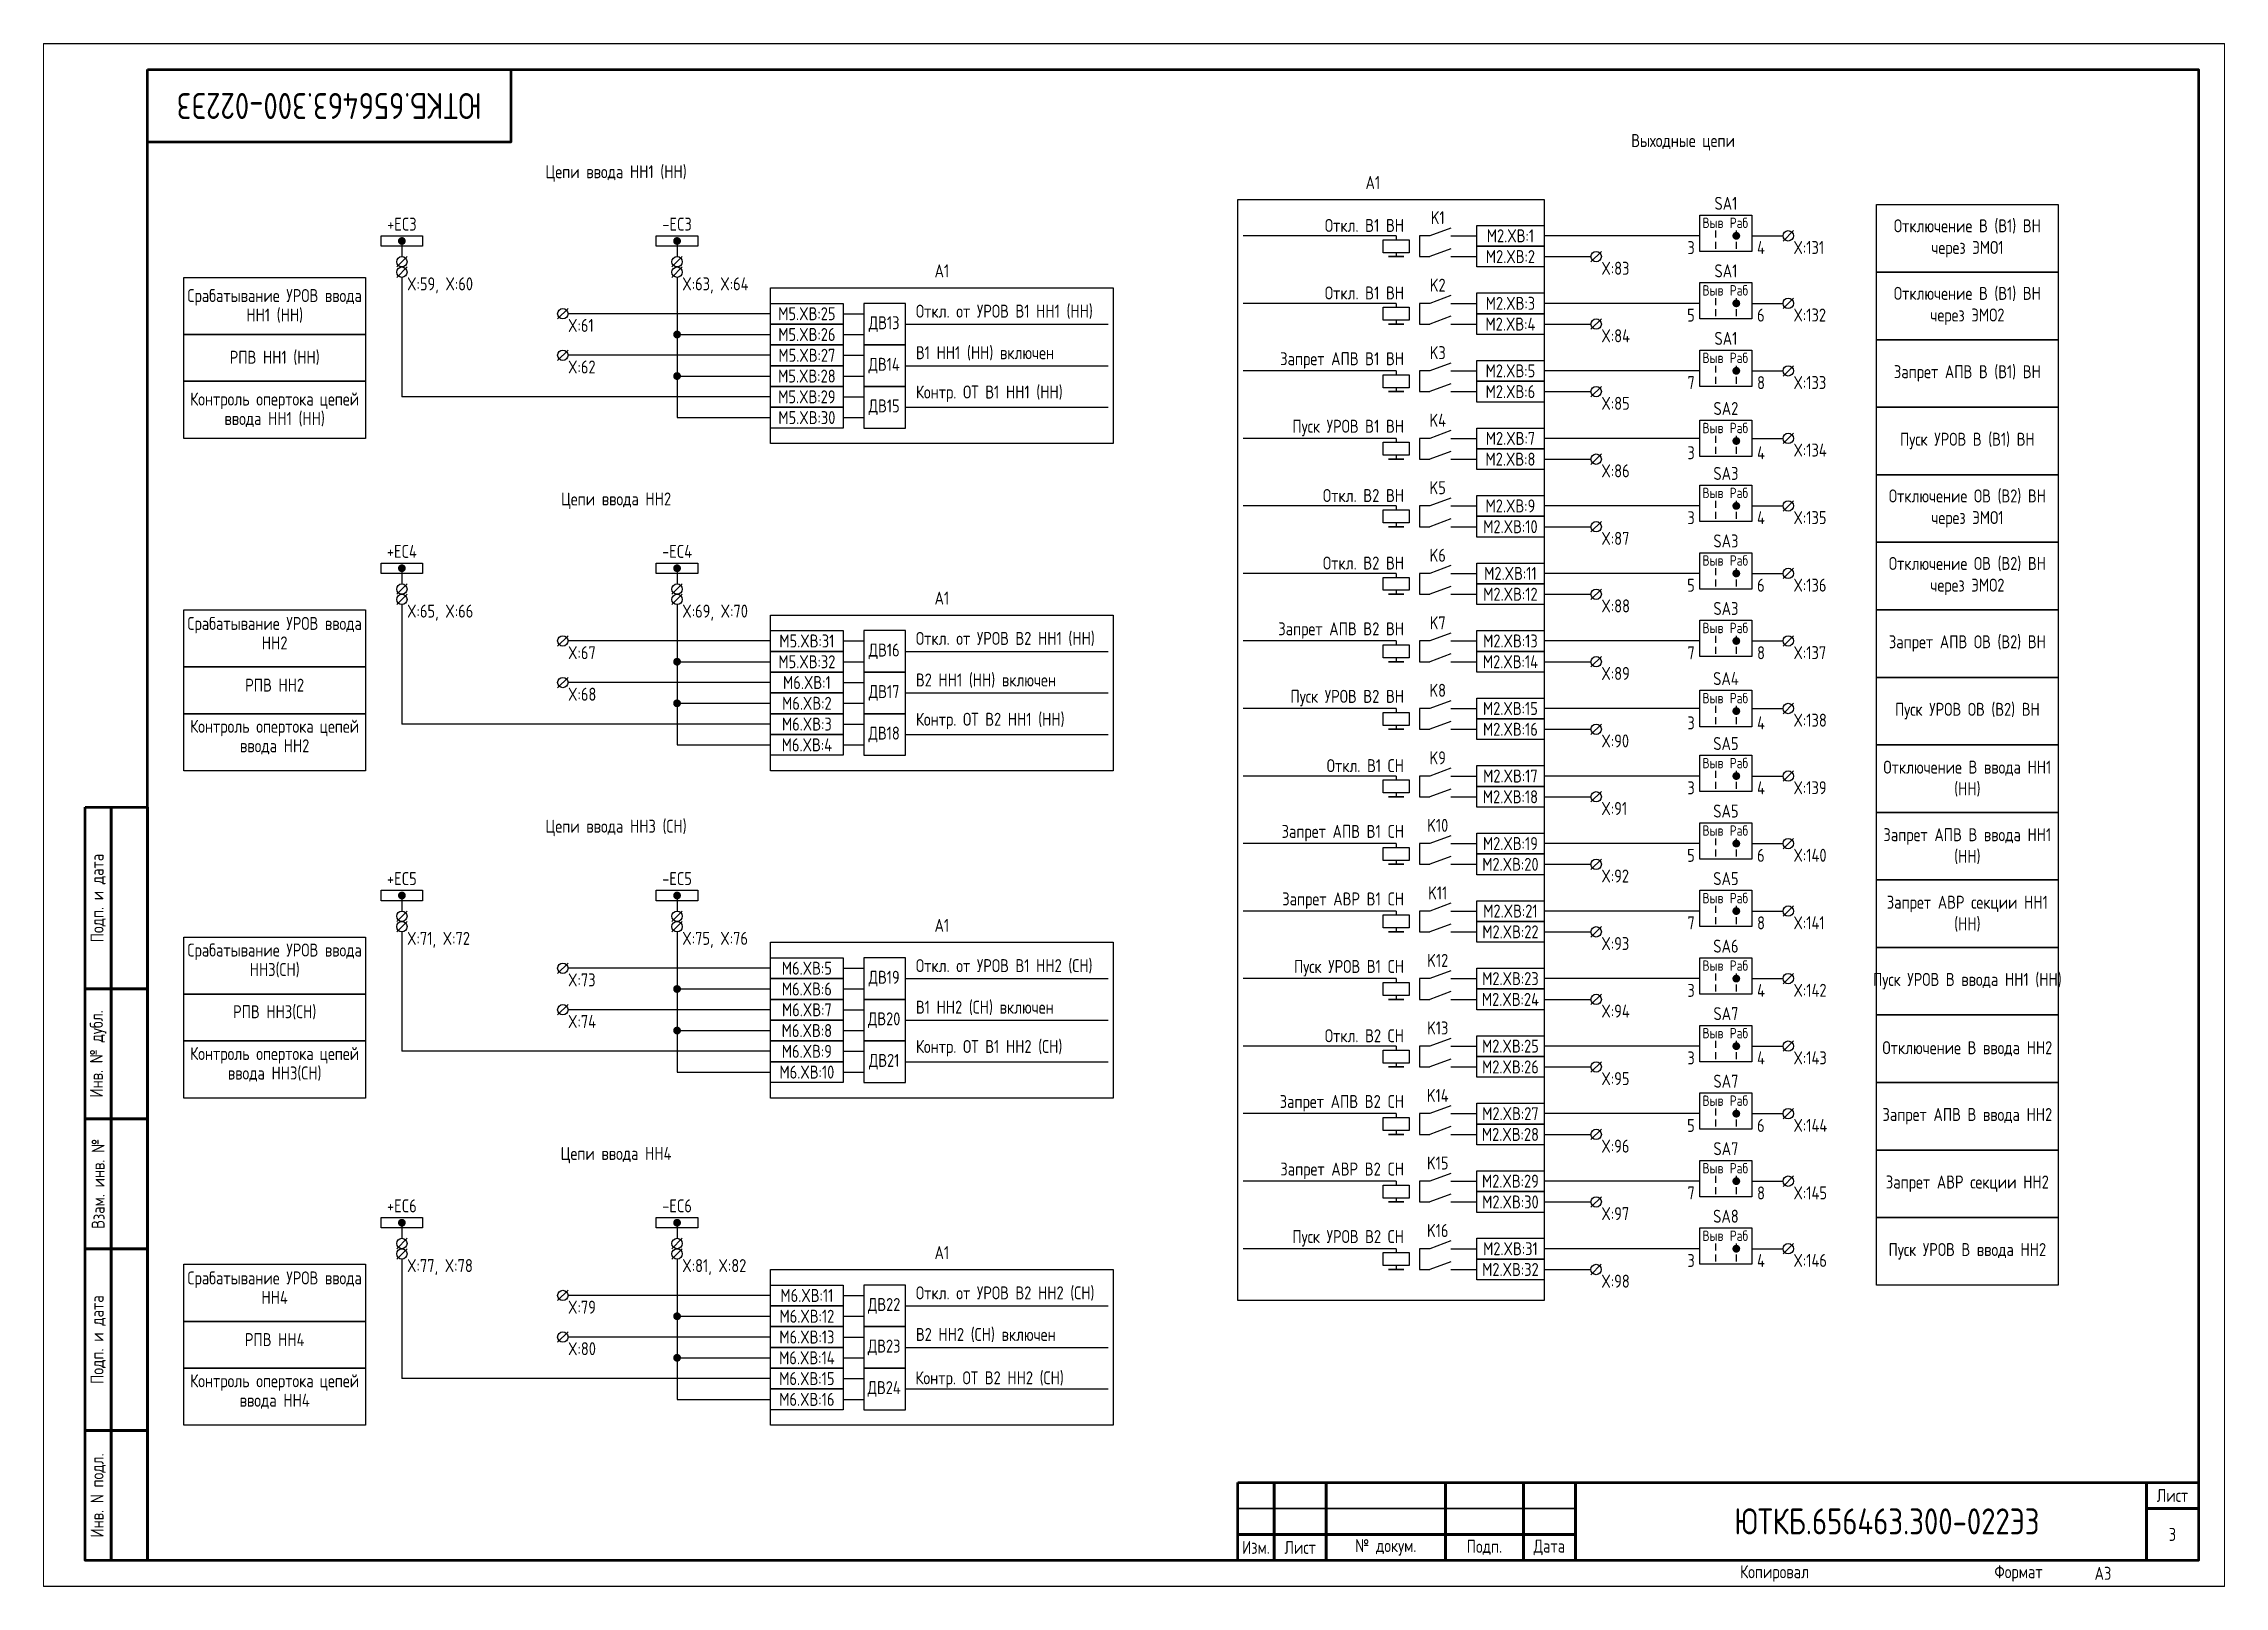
# Paper-space layout 'Лист3' of a CAD drawing. Header units: millimetres, sheet in inches. Extents: x 77.7 to 101.3, y 96.7 to 113.3.
# The model-space entities are those that its viewports show. They can reach past a viewport. Long polylines and large blocks are cut down to what shows.
import ezdxf

# ---------------------------------------------------------------- set-up
doc = ezdxf.new("R2010")
doc.units = ezdxf.units.MM
doc.styles.add('Gost_type_A', font='GOST_A.TTF')

psp = doc.layouts.new('Лист3')

msp = doc.modelspace()

# ---------------------------------------------------------------- texts
at = {"insert": (895, 285), "char_height": 5, "width": 70, "attachment_point": 5, "rotation": 180, "style": 'Gost_type_A'}
msp.add_mtext('ЮТКБ.656463.300-022Э3', dxfattribs=at)
at = {"char_height": 2.5, "line_spacing_factor": 0.9, "style": 'Gost_type_A'}
for s, insert, width, attachment_point in [('Выходные цепи', (1155.75, 278), 197.5, 5), ('Цепи ввода НН1 (НН)', (950.25, 272), 171.5, 5), ('A1', (1096, 269), 66, 8), ('X:131', (1177.01, 259), 8, 1), ('X:59, X:60', (910, 252), 16, 1), ('X:63, X:64', (963, 252), 16, 1), ('A1', (1013, 252), 66, 8), ('X:83', (1140.01, 255), 8, 1), ('Срабатывание УРОВ ввода НН1 (НН)', (884.5, 246.5), 35, 5), ('X:61', (941, 244), 8, 1), ('X:132', (1177.01, 246), 8, 1), ('X:84', (1140.01, 242), 8, 1), ('РПВ НН1 (НН)', (884.5, 236.5), 35, 5), ('X:62', (941, 236), 8, 1), ('X:133', (1177.01, 233), 8, 1), ('Контроль опертока{\\W0.9; }цепей ввода НН1 (НН)', (884.5, 226.5), 35, 5), ('X:85', (1140.01, 229), 8, 1), ('X:134', (1177.01, 220), 8, 1), ('X:86', (1140.01, 216), 8, 1), ('Цепи ввода НН2', (950.25, 209), 171.5, 5), ('X:135', (1177.01, 207), 8, 1), ('X:87', (1140.01, 203), 8, 1), ('X:136', (1177.01, 194), 8, 1), ('X:65, X:66', (910, 189), 16, 1), ('X:69, X:70', (963, 189), 16, 1), ('A1', (1013, 189), 66, 8), ('X:88', (1140.01, 190), 8, 1), ('Срабатывание УРОВ ввода НН2', (884.5, 183.5), 35, 5), ('X:67', (941, 181), 8, 1), ('X:137', (1177.01, 181), 8, 1), ('X:89', (1140.01, 177), 8, 1), ('РПВ НН2', (884.5, 173.5), 35, 5), ('X:68', (941, 173), 8, 1), ('X:138', (1177.01, 168), 8, 1), ('Контроль опертока{\\W0.9; }цепей ввода НН2', (884.5, 163.5), 35, 5), ('X:90', (1140.01, 164), 8, 1), ('X:139', (1177.01, 155), 8, 1), ('Цепи ввода НН3 (СН)', (950.25, 146), 171.5, 5), ('X:91', (1140.01, 151), 8, 1), ('X:140', (1177.01, 142), 8, 1), ('X:92', (1140.01, 138), 8, 1), ('X:71, X:72', (910, 126), 16, 1), ('X:75, X:76', (963, 126), 16, 1), ('A1', (1013, 126), 66, 8), ('X:141', (1177.01, 129), 8, 1), ('Срабатывание УРОВ ввода НН3(СН)', (884.5, 120.5), 35, 5), ('X:93', (1140.01, 125), 8, 1), ('X:73', (941, 118), 8, 1), ('X:142', (1177.01, 116), 8, 1), ('РПВ НН3(СН)', (884.5, 110.5), 35, 5), ('X:74', (941, 110), 8, 1), ('X:94', (1140.01, 112), 8, 1), ('Контроль опертока{\\W0.9; }цепей ввода НН3(СН)', (884.5, 100.5), 35, 5), ('X:143', (1177.01, 103), 8, 1), ('X:95', (1140.01, 99), 8, 1), ('X:144', (1177.01, 90), 8, 1), ('Цепи ввода НН4', (950.25, 83), 171.5, 5), ('X:96', (1140.01, 86), 8, 1), ('X:145', (1177.01, 77), 8, 1), ('X:97', (1140.01, 73), 8, 1), ('X:77, X:78', (910, 63), 16, 1), ('X:81, X:82', (963, 63), 16, 1), ('A1', (1013, 63), 66, 8), ('X:146', (1177, 64), 8, 1), ('Срабатывание УРОВ ввода НН4', (884.5, 57.5), 35, 5), ('X:98', (1140, 60), 8, 1), ('X:79', (941, 55), 8, 1), ('РПВ НН4', (884.5, 47.5), 35, 5), ('X:80', (941, 47), 8, 1), ('Контроль опертока{\\W0.9; }цепей ввода НН4', (884.5, 37.5), 35, 5)]:
    msp.add_mtext(s, dxfattribs=dict(at, insert=insert, width=width, attachment_point=attachment_point))
at = {"style": 'Gost_type_A'}
for s, insert, char_height, width, attachment_point in [('K1', (1108.5, 263.5), 2.5, 5, 5), ('SA1', (1164, 265), 2.5, 10, 8), ('+EC3', (909, 261), 2.5, 10, 8), ('-EC3', (962, 261), 2.5, 10, 8), ('Откл. B1 BH', (1102, 262), 2.5, 31.0015, 6), ('M2.XВ:1', (1122.5, 260), 2.5, 13, 5), ('Выв', (1161.5, 262.5), 2, 5, 5), ('Раб', (1166.5, 262.5), 2, 5, 5), ('Отключение В (В1) ВН\\Pчерез ЭМО1', (1210.5, 259.5), 2.5, 34.9988, 5), ('M2.XВ:2', (1122.5, 256), 2.5, 13, 5), ('3', (1158, 258.98), 2.5, 5, 3), ('4', (1170, 258.98), 2.5, 5, 1), ('SA1', (1164, 252), 2.5, 10, 8), ('Откл. B1 BH', (1102, 249), 2.5, 31.0015, 6), ('K2', (1108.5, 250.5), 2.5, 5, 5), ('M2.XВ:3', (1122.5, 247), 2.5, 13, 5), ('Выв', (1161.5, 249.5), 2, 5, 5), ('Раб', (1166.5, 249.5), 2, 5, 5), ('Отключение В (В1) ВН\\Pчерез ЭМО2', (1210.5, 246.5), 2.5, 34.9988, 5), ('M5.XВ:25', (987, 245), 2.5, 14, 5), ('ДВ13', (1001.88, 243), 2.5, 7.7588, 5), ('Откл. от УРОВ В1 НН1 (НН)', (1008, 244), 2.5, 39.3936, 7), ('M2.XВ:4', (1122.5, 243), 2.5, 13, 5), ('5', (1158, 245.98), 2.5, 5, 3), ('6', (1170, 245.98), 2.5, 5, 1), ('M5.XВ:26', (987, 241), 2.5, 14, 5), ('SA1', (1164, 239), 2.5, 10, 8), ('M5.XВ:27', (987, 237), 2.5, 14, 5), ('ДВ14', (1001.88, 235), 2.5, 7.7588, 5), ('В1 НН1 (НН) включен', (1008, 236), 2.5, 30.8621, 7), ('Запрет АПВ B1 BH', (1102, 236), 2.5, 31.0015, 6), ('K3', (1108.5, 237.5), 2.5, 5, 5), ('M2.XВ:5', (1122.5, 234), 2.5, 13, 5), ('Выв', (1161.5, 236.5), 2, 5, 5), ('Раб', (1166.5, 236.5), 2, 5, 5), ('Запрет АПВ В (В1) ВН', (1210.5, 233.5), 2.5, 34.9988, 5), ('M5.XВ:28', (987, 233), 2.5, 14, 5), ('Контр. ОТ В1 НН1 (НН)', (1008, 228), 2.5, 44.8565, 7), ('M2.XВ:6', (1122.5, 230), 2.5, 13, 5), ('7', (1158, 232.98), 2.5, 5, 3), ('8', (1170, 232.98), 2.5, 5, 1), ('M5.XВ:29', (987, 229), 2.5, 14, 5), ('ДВ15', (1001.88, 227), 2.5, 7.7588, 5), ('SA2', (1164, 225.5), 2.5, 10, 8), ('M5.XВ:30', (987, 225), 2.5, 14, 5), ('Пуск УРОВ B1 BH', (1102, 223), 2.5, 31.0015, 6), ('K4', (1108.5, 224.5), 2.5, 5, 5), ('Выв', (1161.5, 223), 2, 5, 5), ('Раб', (1166.5, 223), 2, 5, 5), ('M2.XВ:7', (1122.5, 221), 2.5, 13, 5), ('3', (1158, 219.48), 2.5, 5, 3), ('4', (1170, 219.48), 2.5, 5, 1), ('Пуск УРОВ В (В1) ВН', (1210.5, 220.5), 2.5, 34.9988, 5), ('M2.XВ:8', (1122.5, 217), 2.5, 13, 5), ('SA3', (1164, 213), 2.5, 10, 8), ('Откл. B2 BH', (1102, 210), 2.5, 31.0015, 6), ('K5', (1108.5, 211.5), 2.5, 5, 5), ('Выв', (1161.5, 210.5), 2, 5, 5), ('Раб', (1166.5, 210.5), 2, 5, 5), ('Отключение ОВ (В2) ВН\\Pчерез ЭМО1', (1210.5, 207.5), 2.5, 34.9988, 5), ('M2.XВ:9', (1122.5, 208), 2.5, 13, 5), ('3', (1158, 206.98), 2.5, 5, 3), ('4', (1170, 206.98), 2.5, 5, 1), ('M2.XВ:10', (1122.5, 204), 2.5, 13, 5), ('SA3', (1164, 200), 2.5, 10, 8), ('+EC4', (909, 198), 2.5, 10, 8), ('-EC4', (962, 198), 2.5, 10, 8), ('Откл. B2 BH', (1102, 197), 2.5, 31.0015, 6), ('K6', (1108.5, 198.5), 2.5, 5, 5), ('Выв', (1161.5, 197.5), 2, 5, 5), ('Раб', (1166.5, 197.5), 2, 5, 5), ('Отключение ОВ (В2) ВН\\Pчерез ЭМО2', (1210.5, 194.5), 2.5, 34.9988, 5), ('M2.XВ:11', (1122.5, 195), 2.5, 13, 5), ('5', (1158, 193.98), 2.5, 5, 3), ('6', (1170, 193.98), 2.5, 5, 1), ('M2.XВ:12', (1122.5, 191), 2.5, 13, 5), ('SA3', (1164, 187), 2.5, 10, 8), ('Запрет АПВ B2 BH', (1102, 184), 2.5, 31.0015, 6), ('K7', (1108.5, 185.5), 2.5, 5, 5), ('Выв', (1161.5, 184.5), 2, 5, 5), ('Раб', (1166.5, 184.5), 2, 5, 5), ('M5.XВ:31', (987, 182), 2.5, 14, 5), ('ДВ16', (1001.88, 180), 2.5, 7.7588, 5), ('Откл. от УРОВ В2 НН1 (НН)', (1008, 181), 2.5, 41.6473, 7), ('M2.XВ:13', (1122.5, 182), 2.5, 13, 5), ('7', (1158, 180.98), 2.5, 5, 3), ('8', (1170, 180.98), 2.5, 5, 1), ('Запрет АПВ ОВ (В2) ВН', (1210.5, 181.5), 2.5, 34.9988, 5), ('M5.XВ:32', (987, 178), 2.5, 14, 5), ('M2.XВ:14', (1122.5, 178), 2.5, 13, 5), ('M6.XВ:1', (987, 174), 2.5, 14, 5), ('ДВ17', (1001.88, 172), 2.5, 7.7588, 5), ('В2 НН1 (НН) включен', (1008, 173), 2.5, 27.8465, 7), ('Пуск УРОВ B2 BH', (1102, 171), 2.5, 31.0015, 6), ('K8', (1108.5, 172.5), 2.5, 5, 5), ('SA4', (1164, 173.5), 2.5, 10, 8), ('M6.XВ:2', (987, 170), 2.5, 14, 5), ('Контр. ОТ В2 НН1 (НН)', (1008, 165), 2.5, 31.2345, 7), ('M2.XВ:15', (1122.5, 169), 2.5, 13, 5), ('Выв', (1161.5, 171), 2, 5, 5), ('Раб', (1166.5, 171), 2, 5, 5), ('Пуск УРОВ ОВ (В2) ВН', (1210.5, 168.5), 2.5, 34.9988, 5), ('M6.XВ:3', (987, 166), 2.5, 14, 5), ('ДВ18', (1001.88, 164), 2.5, 7.7588, 5), ('M2.XВ:16', (1122.5, 165), 2.5, 13, 5), ('3', (1158, 167.48), 2.5, 5, 3), ('4', (1170, 167.48), 2.5, 5, 1), ('M6.XВ:4', (987, 162), 2.5, 14, 5), ('K9', (1108.5, 159.5), 2.5, 5, 5), ('SA5', (1164, 161), 2.5, 10, 8), ('Откл. В1 СН', (1102, 158), 2.5, 31.0015, 6), ('M2.XВ:17', (1122.5, 156), 2.5, 13, 5), ('Выв', (1161.5, 158.5), 2, 5, 5), ('Раб', (1166.5, 158.5), 2, 5, 5), ('Отключение В ввода НН1 (НН)', (1210.5, 155.5), 2.5, 34.9988, 5), ('M2.XВ:18', (1122.5, 152), 2.5, 13, 5), ('3', (1158, 154.98), 2.5, 5, 3), ('4', (1170, 154.98), 2.5, 5, 1), ('K10', (1108.5, 146.5), 2.5, 5, 5), ('SA5', (1164, 148), 2.5, 10, 8), ('Запрет АПВ B1 CH', (1102, 145), 2.5, 31.0015, 6), ('M2.XВ:19', (1122.5, 143), 2.5, 13, 5), ('Выв', (1161.5, 145.5), 2, 5, 5), ('Раб', (1166.5, 145.5), 2, 5, 5), ('Запрет АПВ В ввода НН1 (НН)', (1210.5, 142.5), 2.5, 34.9988, 5), ('M2.XВ:20', (1122.5, 139), 2.5, 13, 5), ('5', (1158, 141.98), 2.5, 5, 3), ('6', (1170, 141.98), 2.5, 5, 1), ('+EC5', (909, 135), 2.5, 10, 8), ('-EC5', (962, 135), 2.5, 10, 8), ('K11', (1108.5, 133.5), 2.5, 5, 5), ('SA5', (1164, 135), 2.5, 10, 8), ('Запрет АВР B1 CH', (1102, 132), 2.5, 31.0015, 6), ('M2.XВ:21', (1122.5, 130), 2.5, 13, 5), ('Выв', (1161.5, 132.5), 2, 5, 5), ('Раб', (1166.5, 132.5), 2, 5, 5), ('Запрет АВР секции НН1 (НН)', (1210.5, 129.5), 2.5, 34.9988, 5), ('M2.XВ:22', (1122.5, 126), 2.5, 13, 5), ('7', (1158, 128.98), 2.5, 5, 3), ('8', (1170, 128.98), 2.5, 5, 1), ('SA6', (1164, 122), 2.5, 10, 8), ('M6.XВ:5', (987, 119), 2.5, 14, 5), ('ДВ19', (1001.88, 117), 2.5, 7.7588, 5), ('Откл. от УРОВ В1 НН2 (СН)', (1008, 118), 2.5, 38.4821, 7), ('Пуск УРОВ В1 CH ', (1102, 119), 2.5, 31.0015, 6), ('K12', (1108.5, 120.5), 2.5, 5, 5), ('M2.XВ:23', (1122.5, 117), 2.5, 13, 5), ('Выв', (1161.5, 119.5), 2, 5, 5), ('Раб', (1166.5, 119.5), 2, 5, 5), ('Пуск УРОВ В ввода НН1 (НН)', (1210.5, 116.5), 2.5, 34.9988, 5), ('M6.XВ:6', (987, 115), 2.5, 14, 5), ('M2.XВ:24', (1122.5, 113), 2.5, 13, 5), ('3', (1158, 115.98), 2.5, 5, 3), ('4', (1170, 115.98), 2.5, 5, 1), ('M6.XВ:7', (987, 111), 2.5, 14, 5), ('ДВ20', (1001.88, 109), 2.5, 7.7588, 5), ('В1 НН2 (СН) включен', (1008, 110), 2.5, 27.7075, 7), ('SA7', (1164, 109), 2.5, 10, 8), ('M6.XВ:8', (987, 107), 2.5, 14, 5), ('Контр. ОТ В1 НН2 (СН)', (1008, 102), 2.5, 27.8465, 7), ('Откл. В2 СН', (1102, 106), 2.5, 31.0015, 6), ('K13', (1108.5, 107.5), 2.5, 5, 5), ('M2.XВ:25', (1122.5, 104), 2.5, 13, 5), ('Выв', (1161.5, 106.5), 2, 5, 5), ('Раб', (1166.5, 106.5), 2, 5, 5), ('M6.XВ:9', (987, 103), 2.5, 14, 5), ('ДВ21', (1001.88, 101), 2.5, 7.7588, 5), ('M2.XВ:26', (1122.5, 100), 2.5, 13, 5), ('3', (1158, 102.98), 2.5, 5, 3), ('4', (1170, 102.98), 2.5, 5, 1), ('Отключение В ввода НН2', (1210.5, 103.5), 2.5, 34.9988, 5), ('M6.XВ:10', (987, 99), 2.5, 14, 5), ('SA7', (1164, 96), 2.5, 10, 8), ('Запрет АПВ B2 CH', (1102, 93), 2.5, 31.0015, 6), ('K14', (1108.5, 94.5), 2.5, 5, 5), ('Выв', (1161.5, 93.5), 2, 5, 5), ('Раб', (1166.5, 93.5), 2, 5, 5), ('M2.XВ:28', (1122.5, 87), 2.5, 13, 5), ('M2.XВ:27', (1122.5, 91), 2.5, 13, 5), ('5', (1158, 89.98), 2.5, 5, 3), ('6', (1170, 89.98), 2.5, 5, 1), ('Запрет АПВ В ввода НН2', (1210.5, 90.5), 2.5, 34.9988, 5), ('SA7', (1164, 83), 2.5, 10, 8), ('Запрет АВР B2 CH', (1102, 80), 2.5, 31.0015, 6), ('K15', (1108.5, 81.5), 2.5, 5, 5), ('Выв', (1161.5, 80.5), 2, 5, 5), ('Раб', (1166.5, 80.5), 2, 5, 5), ('M2.XВ:29', (1122.5, 78), 2.5, 13, 5), ('7', (1158, 76.98), 2.5, 5, 3), ('8', (1170, 76.98), 2.5, 5, 1), ('Запрет АВР секции НН2', (1210.5, 77.5), 2.5, 34.9988, 5), ('+EC6', (909, 72), 2.5, 10, 8), ('-EC6', (962, 72), 2.5, 10, 8), ('M2.XВ:30', (1122.5, 74), 2.5, 13, 5), ('SA8', (1164, 70), 2.5, 10, 8), ('Пуск УРОВ В2 СН', (1102, 67), 2.5, 31.0015, 6), ('K16', (1108.5, 68.5), 2.5, 5, 5), ('Выв', (1161.5, 67.5), 2, 5, 5), ('Раб', (1166.5, 67.5), 2, 5, 5), ('M2.XВ:31', (1122.5, 65), 2.5, 13, 5), ('3', (1158, 63.98), 2.5, 5, 3), ('4', (1170, 63.98), 2.5, 5, 1), ('Пуск УРОВ В ввода НН2', (1210.5, 64.5), 2.5, 34.9988, 5), ('M2.XВ:32', (1122.5, 61), 2.5, 13, 5), ('M6.XВ:11', (987, 56), 2.5, 14, 5), ('ДВ22', (1001.88, 54), 2.5, 7.7588, 5), ('Откл. от УРОВ В2 НН2 (СН)', (1008, 55), 2.5, 42.0274, 7), ('M6.XВ:12', (987, 52), 2.5, 14, 5), ('M6.XВ:13', (987, 48), 2.5, 14, 5), ('ДВ23', (1001.88, 46), 2.5, 7.7588, 5), ('В2 НН2 (СН) включен', (1008, 47), 2.5, 27.8465, 7), ('M6.XВ:14', (987, 44), 2.5, 14, 5), ('M6.XВ:15', (987, 40), 2.5, 14, 5), ('ДВ24', (1001.88, 38), 2.5, 7.7588, 5), ('Контр. ОТ В2 НН2 (СН)', (1007.91, 38.22), 2.5, 40.0715, 7), ('M6.XВ:16', (987, 36), 2.5, 14, 5), ('ЮТКБ.656463.300-022Э3', (1195, 12.5), 5, 120, 5), ('3', (1250, 10), 2.5, 10, 5), ('A3', (1235, 2.5), 2.5, 20, 4)]:
    msp.add_mtext(s, dxfattribs=dict(at, insert=insert, char_height=char_height, width=width, attachment_point=attachment_point))

# ---------------------------------------------------------------- blocks, each defined once
blk = doc.blocks.new('Формат_А3')
blk.add_lwpolyline([(-420, 297), (0, 297), (0, 0), (-420, 0)], close=True)
at = {"lineweight": 50}
blk.add_lwpolyline([(-400, 292), (-5, 292), (-5, 5), (-400, 5)], close=True, dxfattribs=at)
blk = doc.blocks.new('POINT')
at = {"const_width": 0.75}
blk.add_lwpolyline([(-0.375, 0, 1), (0.375, 0, 1)], format="xyb", close=True, dxfattribs=at)
blk = doc.blocks.new('Переключатель_положение')
for p, q in [((2, 1), (2, -0.34)), ((2, -1.14), (2, -2.49))]:
    blk.add_line(p, q)
blk = doc.blocks.new('Штамп угловой верхний')
at = {"lineweight": 50}
blk.add_lwpolyline([(0, 0), (70, 0), (70, -14), (0, -14)], close=True, dxfattribs=at)
blk = doc.blocks.new('Штамп левый нижний')
at = {"lineweight": 50}
for points in [[(-12, 145), (-7, 145), (-7, 110), (-12, 110)], [(-7, 145), (0, 145), (0, 110), (-7, 110)], [(-12, 110), (-7, 110), (-7, 85), (-12, 85)], [(-7, 110), (0, 110), (0, 85), (-7, 85)], [(-12, 85), (-7, 85), (-7, 60), (-12, 60)], [(-7, 85), (0, 85), (0, 60), (-7, 60)], [(-12, 60), (-7, 60), (-7, 25), (-12, 25)], [(-7, 60), (0, 60), (0, 25), (-7, 25)], [(-12, 25), (-7, 25), (-7, 0), (-12, 0)], [(-7, 25), (0, 25), (0, 0), (-7, 0)]]:
    blk.add_lwpolyline(points, close=True, dxfattribs=at)
at = {"char_height": 2.5, "attachment_point": 5, "rotation": 90, "style": 'Gost_type_A'}
for s, insert, width in [('Подп. и дата', (-9.5, 127.5), 35), ('Инв. № дубл.', (-9.5, 97.5), 25), ('Взам. инв. №', (-9.5, 72.5), 25), ('Подп. и дата', (-9.5, 42.5), 35), ('Инв. N подл.', (-9.5, 12.5), 25)]:
    blk.add_mtext(s, dxfattribs=dict(at, insert=insert, width=width))
blk = doc.blocks.new('Штамп малый нижний')
at = {"lineweight": 50}
for points in [[(-185, 15), (-178, 15), (-178, 5), (-185, 5)], [(-178, 15), (-168, 15), (-168, 5), (-178, 5)], [(-168, 15), (-145, 15), (-145, 5), (-168, 5)], [(-145, 15), (-130, 15), (-130, 5), (-145, 5)], [(-130, 15), (-120, 15), (-120, 5), (-130, 5)], [(-120, 15), (-10, 15), (-10, 0), (-120, 0)], [(-10, 15), (0, 15), (0, 10), (-10, 10)], [(-10, 10), (0, 10), (0, 0), (-10, 0)], [(-185, 5), (-178, 5), (-178, 0), (-185, 0)], [(-178, 5), (-168, 5), (-168, 0), (-178, 0)], [(-168, 5), (-145, 5), (-145, 0), (-168, 0)], [(-145, 5), (-130, 5), (-130, 0), (-145, 0)], [(-130, 5), (-120, 5), (-120, 0), (-130, 0)]]:
    blk.add_lwpolyline(points, close=True, dxfattribs=at)
for points in [[(-185, 15), (-178, 15), (-178, 10), (-185, 10)], [(-178, 15), (-168, 15), (-168, 10), (-178, 10)], [(-168, 15), (-145, 15), (-145, 10), (-168, 10)], [(-145, 15), (-130, 15), (-130, 10), (-145, 10)], [(-130, 15), (-120, 15), (-120, 10), (-130, 10)], [(-185, 10), (-178, 10), (-178, 5), (-185, 5)], [(-178, 10), (-168, 10), (-168, 5), (-178, 5)], [(-168, 10), (-145, 10), (-145, 5), (-168, 5)], [(-145, 10), (-130, 10), (-130, 5), (-145, 5)], [(-130, 10), (-120, 10), (-120, 5), (-130, 5)]]:
    blk.add_lwpolyline(points, close=True)
at = {"char_height": 2.5, "style": 'Gost_type_A'}
for s, insert, width, attachment_point in [('Лист', (-5, 12.5), 10, 5), ('Изм.', (-181.5, 2.5), 7, 5), ('Лист', (-173, 2.5), 10, 5), ('№ докум.', (-156.5, 2.5), 23, 5), ('Подп.', (-137.5, 2.5), 15, 5), ('Дата', (-125, 2.5), 10, 5), ('Копировал', (-75, -2.53), 13.1202, 6), ('Формат', (-30, -2.53), 13.1202, 6)]:
    blk.add_mtext(s, dxfattribs=dict(at, insert=insert, width=width, attachment_point=attachment_point))
blk = doc.blocks.new('Шинка')
blk.add_lwpolyline([(-4, 1), (4, 1), (4, -1), (-4, -1)], close=True)
blk.add_blockref('POINT', (0, 0))

# ---------------------------------------------------------------- linework, layer by layer
at = {"ltscale": 4.32}
for p, q in [((1111, 261.5), (1107, 260)), ((1111, 257.5), (1107, 256)), ((1111, 248.5), (1107, 247)), ((1111, 244.5), (1107, 243)), ((1111, 235.5), (1107, 234)), ((1111, 231.5), (1107, 230)), ((1111, 222.5), (1107, 221)), ((1111, 218.5), (1107, 217)), ((1111, 209.5), (1107, 208)), ((1111, 205.5), (1107, 204)), ((1111, 196.5), (1107, 195)), ((1111, 192.5), (1107, 191)), ((1111, 183.5), (1107, 182)), ((1111, 179.5), (1107, 178)), ((1111, 170.5), (1107, 169)), ((1111, 166.5), (1107, 165)), ((1111, 157.5), (1107, 156)), ((1111, 153.5), (1107, 152)), ((1111, 144.5), (1107, 143)), ((1111, 140.5), (1107, 139)), ((1111, 131.5), (1107, 130)), ((1111, 127.5), (1107, 126)), ((1111, 118.5), (1107, 117)), ((1111, 114.5), (1107, 113)), ((1111, 105.5), (1107, 104)), ((1111, 101.5), (1107, 100)), ((1111, 92.5), (1107, 91)), ((1111, 88.5), (1107, 87)), ((1111, 79.5), (1107, 78)), ((1111, 75.5), (1107, 74)), ((1111, 66.5), (1107, 65)), ((1111, 62.5), (1107, 61))]:
    msp.add_line(p, q, dxfattribs=at)
for p, q in [((1177.01, 261), (1175.01, 259)), ((909, 259), (909, 256)), ((962, 259), (962, 256)), ((1100.5, 260), (1071, 260)), ((1100.5, 260), (1100.5, 259.25)), ((1100.5, 256.75), (1100.5, 256)), ((1159, 260), (1129, 260)), ((1140.01, 257), (1138.01, 255)), ((910, 256), (908, 254)), ((910, 254), (908, 252)), ((909, 252), (909, 229)), ((963, 256), (961, 254)), ((963, 254), (961, 252)), ((962, 252), (962, 225)), ((1129, 256), (1138, 256)), ((1177.01, 248), (1175.01, 246)), ((941, 246), (939, 244)), ((980, 245), (941, 245)), ((994, 245), (998, 245)), ((1100.5, 247), (1071, 247)), ((1100.5, 247), (1100.5, 246.25)), ((1100.5, 243.75), (1100.5, 243)), ((1159, 247), (1129, 247)), ((1140.01, 244), (1138.01, 242)), ((962, 241), (980, 241)), ((994, 241), (998, 241)), ((1006, 243), (1045, 243)), ((1129, 243), (1138, 243)), ((941, 238), (939, 236)), ((980, 237), (941, 237)), ((994, 237), (998, 237)), ((962, 233), (980, 233)), ((994, 233), (998, 233)), ((1006, 235), (1045, 235)), ((1100.5, 234), (1071, 234)), ((1100.5, 234), (1100.5, 233.25)), ((1159, 234), (1129, 234)), ((1140.01, 231), (1138.01, 229)), ((1177.01, 235), (1175.01, 233)), ((980, 229), (909, 229)), ((994, 229), (998, 229)), ((1006, 227), (1045, 227)), ((1100.5, 230.75), (1100.5, 230)), ((1129, 230), (1138, 230)), ((962, 225), (980, 225)), ((994, 225), (998, 225)), ((1100.5, 221), (1071, 221)), ((1100.5, 221), (1100.5, 220.25)), ((1159, 221), (1129, 221)), ((1177.01, 222), (1175.01, 220)), ((1100.5, 217.75), (1100.5, 217)), ((1129, 217), (1138, 217)), ((1140.01, 218), (1138.01, 216)), ((1100.5, 208), (1071, 208)), ((1100.5, 208), (1100.5, 207.25)), ((1159, 208), (1129, 208)), ((1177.01, 209), (1175.01, 207)), ((1100.5, 204.75), (1100.5, 204)), ((1129, 204), (1138, 204)), ((1140.01, 205), (1138.01, 203)), ((909, 196), (909, 193)), ((962, 196), (962, 193)), ((1100.5, 195), (1071, 195)), ((1100.5, 195), (1100.5, 194.25)), ((1159, 195), (1129, 195)), ((1177.01, 196), (1175.01, 194)), ((910, 193), (908, 191)), ((910, 191), (908, 189)), ((909, 189), (909, 166)), ((963, 193), (961, 191)), ((963, 191), (961, 189)), ((962, 189), (962, 162)), ((1100.5, 191.75), (1100.5, 191)), ((1129, 191), (1138, 191)), ((1140.01, 192), (1138.01, 190)), ((941, 183), (939, 181)), ((980, 182), (941, 182)), ((994, 182), (998, 182)), ((1100.5, 182), (1071, 182)), ((1100.5, 182), (1100.5, 181.25)), ((1159, 182), (1129, 182)), ((1177.01, 183), (1175.01, 181)), ((962, 178), (980, 178)), ((994, 178), (998, 178)), ((1006, 180), (1045, 180)), ((1100.5, 178.75), (1100.5, 178)), ((1129, 178), (1138, 178)), ((1140.01, 179), (1138.01, 177)), ((941, 175), (939, 173)), ((980, 174), (941, 174)), ((994, 174), (998, 174)), ((962, 170), (980, 170)), ((994, 170), (998, 170)), ((1006, 172), (1045, 172)), ((1100.5, 169), (1071, 169)), ((1100.5, 169), (1100.5, 168.25)), ((1159, 169), (1129, 169)), ((1177.01, 170), (1175.01, 168)), ((980, 166), (909, 166)), ((994, 166), (998, 166)), ((1006, 164), (1045, 164)), ((1100.5, 165.75), (1100.5, 165)), ((1129, 165), (1138, 165)), ((1140.01, 166), (1138.01, 164)), ((962, 162), (980, 162)), ((994, 162), (998, 162)), ((1100.5, 156), (1071, 156)), ((1100.5, 156), (1100.5, 155.25)), ((1159, 156), (1129, 156)), ((1177.01, 157), (1175.01, 155)), ((1100.5, 152.75), (1100.5, 152)), ((1129, 152), (1138, 152)), ((1140.01, 153), (1138.01, 151)), ((1100.5, 143), (1071, 143)), ((1100.5, 143), (1100.5, 142.25)), ((1159, 143), (1129, 143)), ((1177.01, 144), (1175.01, 142)), ((1100.5, 139.75), (1100.5, 139)), ((1129, 139), (1138, 139)), ((1140.01, 140), (1138.01, 138)), ((909, 133), (909, 130)), ((962, 133), (962, 130)), ((1177.01, 131), (1175.01, 129)), ((910, 130), (908, 128)), ((910, 128), (908, 126)), ((909, 126), (909, 103)), ((963, 130), (961, 128)), ((963, 128), (961, 126)), ((962, 126), (962, 99)), ((1100.5, 130), (1071, 130)), ((1100.5, 130), (1100.5, 129.25)), ((1100.5, 126.75), (1100.5, 126)), ((1159, 130), (1129, 130)), ((1129, 126), (1138, 126)), ((1140.01, 127), (1138.01, 125)), ((941, 120), (939, 118)), ((980, 119), (941, 119)), ((994, 119), (998, 119)), ((1177.01, 118), (1175.01, 116)), ((962, 115), (980, 115)), ((994, 115), (998, 115)), ((1006, 117), (1045, 117)), ((1100.5, 117), (1071, 117)), ((1100.5, 117), (1100.5, 116.25)), ((1100.5, 113.75), (1100.5, 113)), ((1159, 117), (1129, 117)), ((1140.01, 114), (1138.01, 112)), ((941, 112), (939, 110)), ((980, 111), (941, 111)), ((994, 111), (998, 111)), ((1129, 113), (1138, 113)), ((962, 107), (980, 107)), ((994, 107), (998, 107)), ((1006, 109), (1045, 109)), ((1177.01, 105), (1175.01, 103)), ((980, 103), (909, 103)), ((994, 103), (998, 103)), ((1006, 101), (1045, 101)), ((1100.5, 104), (1071, 104)), ((1100.5, 104), (1100.5, 103.25)), ((1159, 104), (1129, 104)), ((1140.01, 101), (1138.01, 99)), ((962, 99), (980, 99)), ((994, 99), (998, 99)), ((1100.5, 100.75), (1100.5, 100)), ((1129, 100), (1138, 100)), ((1100.5, 91), (1071, 91)), ((1100.5, 91), (1100.5, 90.25)), ((1159, 91), (1129, 91)), ((1177.01, 92), (1175.01, 90)), ((1100.5, 87.75), (1100.5, 87)), ((1129, 87), (1138, 87)), ((1140.01, 88), (1138.01, 86)), ((1100.5, 78), (1071, 78)), ((1100.5, 78), (1100.5, 77.25)), ((1159, 78), (1129, 78)), ((1177.01, 79), (1175.01, 77)), ((1100.5, 74.75), (1100.5, 74)), ((1129, 74), (1138, 74)), ((1140.01, 75), (1138.01, 73)), ((909, 70), (909, 67)), ((962, 70), (962, 67)), ((910, 67), (908, 65)), ((910, 65), (908, 63)), ((909, 63), (909, 40)), ((963, 67), (961, 65)), ((963, 65), (961, 63)), ((962, 63), (962, 36)), ((1100.5, 65), (1071, 65)), ((1100.5, 65), (1100.5, 64.25)), ((1159, 65), (1129, 65)), ((1177, 66), (1175, 64)), ((1100.5, 61.75), (1100.5, 61)), ((1129, 61), (1138, 61)), ((1140, 62), (1138, 60)), ((941, 57), (939, 55)), ((980, 56), (941, 56)), ((994, 56), (998, 56)), ((962, 52), (980, 52)), ((994, 52), (998, 52)), ((1006, 54), (1045, 54)), ((941, 49), (939, 47)), ((980, 48), (941, 48)), ((994, 48), (998, 48)), ((962, 44), (980, 44)), ((994, 44), (998, 44)), ((1006, 46), (1045, 46)), ((980, 40), (909, 40)), ((994, 40), (998, 40)), ((1006, 38), (1045, 38)), ((962, 36), (980, 36)), ((994, 36), (998, 36))]:
    msp.add_line(p, q)
at = {"ltscale": 1.08}
for p, q in [((1107, 260), (1105, 260)), ((1105, 260), (1105, 256)), ((1111, 260), (1116, 260)), ((1105, 256), (1107, 256)), ((1111, 256), (1116, 256)), ((1107, 247), (1105, 247)), ((1105, 247), (1105, 243)), ((1111, 247), (1116, 247)), ((1105, 243), (1107, 243)), ((1111, 243), (1116, 243)), ((1107, 234), (1105, 234)), ((1105, 234), (1105, 230)), ((1111, 234), (1116, 234)), ((1105, 230), (1107, 230)), ((1111, 230), (1116, 230)), ((1107, 221), (1105, 221)), ((1105, 221), (1105, 217)), ((1111, 221), (1116, 221)), ((1105, 217), (1107, 217)), ((1111, 217), (1116, 217)), ((1107, 208), (1105, 208)), ((1105, 208), (1105, 204)), ((1111, 208), (1116, 208)), ((1105, 204), (1107, 204)), ((1111, 204), (1116, 204)), ((1107, 195), (1105, 195)), ((1105, 195), (1105, 191)), ((1111, 195), (1116, 195)), ((1105, 191), (1107, 191)), ((1111, 191), (1116, 191)), ((1107, 182), (1105, 182)), ((1105, 182), (1105, 178)), ((1111, 182), (1116, 182)), ((1105, 178), (1107, 178)), ((1111, 178), (1116, 178)), ((1107, 169), (1105, 169)), ((1105, 169), (1105, 165)), ((1111, 169), (1116, 169)), ((1105, 165), (1107, 165)), ((1111, 165), (1116, 165)), ((1107, 156), (1105, 156)), ((1105, 156), (1105, 152)), ((1111, 156), (1116, 156)), ((1105, 152), (1107, 152)), ((1111, 152), (1116, 152)), ((1107, 143), (1105, 143)), ((1105, 143), (1105, 139)), ((1111, 143), (1116, 143)), ((1105, 139), (1107, 139)), ((1111, 139), (1116, 139)), ((1107, 130), (1105, 130)), ((1105, 130), (1105, 126)), ((1105, 126), (1107, 126)), ((1111, 130), (1116, 130)), ((1111, 126), (1116, 126)), ((1107, 117), (1105, 117)), ((1105, 117), (1105, 113)), ((1111, 117), (1116, 117)), ((1105, 113), (1107, 113)), ((1111, 113), (1116, 113)), ((1107, 104), (1105, 104)), ((1105, 104), (1105, 100)), ((1111, 104), (1116, 104)), ((1105, 100), (1107, 100)), ((1111, 100), (1116, 100)), ((1107, 91), (1105, 91)), ((1105, 91), (1105, 87)), ((1111, 91), (1116, 91)), ((1105, 87), (1107, 87)), ((1111, 87), (1116, 87)), ((1107, 78), (1105, 78)), ((1105, 78), (1105, 74)), ((1111, 78), (1116, 78)), ((1105, 74), (1107, 74)), ((1111, 74), (1116, 74)), ((1107, 65), (1105, 65)), ((1105, 65), (1105, 61)), ((1111, 65), (1116, 65)), ((1105, 61), (1107, 61)), ((1111, 61), (1116, 61))]:
    msp.add_line(p, q, dxfattribs=at)
at = {"ltscale": 4}
for p, q in [((1169, 260), (1175.01, 260)), ((1169, 247), (1175.01, 247)), ((1169, 234), (1175.01, 234)), ((1169, 221), (1175.01, 221)), ((1169, 208), (1175.01, 208)), ((1169, 195), (1175.01, 195)), ((1169, 182), (1175.01, 182)), ((1169, 169), (1175.01, 169)), ((1169, 156), (1175.01, 156)), ((1169, 143), (1175.01, 143)), ((1169, 130), (1175.01, 130)), ((1169, 117), (1175.01, 117)), ((1169, 104), (1175.01, 104)), ((1169, 91), (1175.01, 91)), ((1169, 78), (1175.01, 78)), ((1169, 65), (1175, 65))]:
    msp.add_line(p, q, dxfattribs=at)
for points in [[(1070, 267), (1129, 267), (1129, 55), (1070, 55)], [(1193, 266), (1228, 266), (1228, 253), (1193, 253)], [(1116, 262), (1129, 262), (1129, 258), (1116, 258)], [(1159, 264), (1169, 264), (1169, 257), (1159, 257)], [(1103, 259.25), (1103, 256.75), (1098, 256.75), (1098, 259.25)], [(1116, 258), (1129, 258), (1129, 254), (1116, 254)], [(902, 241), (867, 241), (867, 252), (902, 252)], [(1102, 256), (1099, 256)], [(1193, 253), (1228, 253), (1228, 240), (1193, 240)], [(980, 250), (1046, 250), (1046, 220), (980, 220)], [(1116, 249), (1129, 249), (1129, 245), (1116, 245)], [(1159, 251), (1169, 251), (1169, 244), (1159, 244)], [(980, 247), (994, 247), (994, 243), (980, 243)], [(1103, 246.25), (1103, 243.75), (1098, 243.75), (1098, 246.25)], [(1116, 245), (1129, 245), (1129, 241), (1116, 241)], [(902, 232), (867, 232), (867, 241), (902, 241)], [(980, 243), (994, 243), (994, 239), (980, 239)], [(1102, 243), (1099, 243)], [(1193, 240), (1228, 240), (1228, 227), (1193, 227)], [(980, 239), (994, 239), (994, 235), (980, 235)], [(1116, 236), (1129, 236), (1129, 232), (1116, 232)], [(1159, 238), (1169, 238), (1169, 231), (1159, 231)], [(902, 221), (867, 221), (867, 232), (902, 232)], [(980, 235), (994, 235), (994, 231), (980, 231)], [(980, 231), (994, 231), (994, 227), (980, 227)], [(1103, 233.25), (1103, 230.75), (1098, 230.75), (1098, 233.25)], [(1116, 232), (1129, 232), (1129, 228), (1116, 228)], [(980, 227), (994, 227), (994, 223), (980, 223)], [(1102, 230), (1099, 230)], [(1193, 227), (1228, 227), (1228, 214), (1193, 214)], [(1116, 223), (1129, 223), (1129, 219), (1116, 219)], [(1159, 224.5), (1169, 224.5), (1169, 217.5), (1159, 217.5)], [(1103, 220.25), (1103, 217.75), (1098, 217.75), (1098, 220.25)], [(1116, 219), (1129, 219), (1129, 215), (1116, 215)], [(1102, 217), (1099, 217)], [(1159, 212), (1169, 212), (1169, 205), (1159, 205)], [(1193, 214), (1228, 214), (1228, 201), (1193, 201)], [(1103, 207.25), (1103, 204.75), (1098, 204.75), (1098, 207.25)], [(1116, 210), (1129, 210), (1129, 206), (1116, 206)], [(1116, 206), (1129, 206), (1129, 202), (1116, 202)], [(1102, 204), (1099, 204)], [(1159, 199), (1169, 199), (1169, 192), (1159, 192)], [(1193, 201), (1228, 201), (1228, 188), (1193, 188)], [(1103, 194.25), (1103, 191.75), (1098, 191.75), (1098, 194.25)], [(1116, 197), (1129, 197), (1129, 193), (1116, 193)], [(1102, 191), (1099, 191)], [(1116, 193), (1129, 193), (1129, 189), (1116, 189)], [(902, 177), (867, 177), (867, 188), (902, 188)], [(980, 187), (1046, 187), (1046, 157), (980, 157)], [(1159, 186), (1169, 186), (1169, 179), (1159, 179)], [(1193, 188), (1228, 188), (1228, 175), (1193, 175)], [(980, 184), (994, 184), (994, 180), (980, 180)], [(1103, 181.25), (1103, 178.75), (1098, 178.75), (1098, 181.25)], [(1116, 184), (1129, 184), (1129, 180), (1116, 180)], [(902, 168), (867, 168), (867, 177), (902, 177)], [(980, 180), (994, 180), (994, 176), (980, 176)], [(1102, 178), (1099, 178)], [(1116, 180), (1129, 180), (1129, 176), (1116, 176)], [(980, 176), (994, 176), (994, 172), (980, 172)], [(1159, 172.5), (1169, 172.5), (1169, 165.5), (1159, 165.5)], [(1193, 175), (1228, 175), (1228, 162), (1193, 162)], [(902, 157), (867, 157), (867, 168), (902, 168)], [(980, 172), (994, 172), (994, 168), (980, 168)], [(980, 168), (994, 168), (994, 164), (980, 164)], [(1103, 168.25), (1103, 165.75), (1098, 165.75), (1098, 168.25)], [(1116, 171), (1129, 171), (1129, 167), (1116, 167)], [(980, 164), (994, 164), (994, 160), (980, 160)], [(1102, 165), (1099, 165)], [(1116, 167), (1129, 167), (1129, 163), (1116, 163)], [(1159, 160), (1169, 160), (1169, 153), (1159, 153)], [(1193, 162), (1228, 162), (1228, 149), (1193, 149)], [(1116, 158), (1129, 158), (1129, 154), (1116, 154)], [(1103, 155.25), (1103, 152.75), (1098, 152.75), (1098, 155.25)], [(1102, 152), (1099, 152)], [(1116, 154), (1129, 154), (1129, 150), (1116, 150)], [(1159, 147), (1169, 147), (1169, 140), (1159, 140)], [(1193, 149), (1228, 149), (1228, 136), (1193, 136)], [(1116, 145), (1129, 145), (1129, 141), (1116, 141)], [(1103, 142.25), (1103, 139.75), (1098, 139.75), (1098, 142.25)], [(1102, 139), (1099, 139)], [(1116, 141), (1129, 141), (1129, 137), (1116, 137)], [(1193, 136), (1228, 136), (1228, 123), (1193, 123)], [(1116, 132), (1129, 132), (1129, 128), (1116, 128)], [(1159, 134), (1169, 134), (1169, 127), (1159, 127)], [(1103, 129.25), (1103, 126.75), (1098, 126.75), (1098, 129.25)], [(1102, 126), (1099, 126)], [(1116, 128), (1129, 128), (1129, 124), (1116, 124)], [(902, 114), (867, 114), (867, 125), (902, 125)], [(980, 124), (1046, 124), (1046, 94), (980, 94)], [(1193, 123), (1228, 123), (1228, 110), (1193, 110)], [(980, 121), (994, 121), (994, 117), (980, 117)], [(1116, 119), (1129, 119), (1129, 115), (1116, 115)], [(1159, 121), (1169, 121), (1169, 114), (1159, 114)], [(902, 105), (867, 105), (867, 114), (902, 114)], [(980, 117), (994, 117), (994, 113), (980, 113)], [(1103, 116.25), (1103, 113.75), (1098, 113.75), (1098, 116.25)], [(1116, 115), (1129, 115), (1129, 111), (1116, 111)], [(980, 113), (994, 113), (994, 109), (980, 109)], [(1102, 113), (1099, 113)], [(1193, 110), (1228, 110), (1228, 97), (1193, 97)], [(902, 94), (867, 94), (867, 105), (902, 105)], [(980, 109), (994, 109), (994, 105), (980, 105)], [(980, 105), (994, 105), (994, 101), (980, 101)], [(1116, 106), (1129, 106), (1129, 102), (1116, 102)], [(1159, 108), (1169, 108), (1169, 101), (1159, 101)], [(980, 101), (994, 101), (994, 97), (980, 97)], [(1103, 103.25), (1103, 100.75), (1098, 100.75), (1098, 103.25)], [(1116, 102), (1129, 102), (1129, 98), (1116, 98)], [(1102, 100), (1099, 100)], [(1193, 97), (1228, 97), (1228, 84), (1193, 84)], [(1116, 93), (1129, 93), (1129, 89), (1116, 89)], [(1159, 95), (1169, 95), (1169, 88), (1159, 88)], [(1103, 90.25), (1103, 87.75), (1098, 87.75), (1098, 90.25)], [(1116, 89), (1129, 89), (1129, 85), (1116, 85)], [(1102, 87), (1099, 87)], [(1193, 84), (1228, 84), (1228, 71), (1193, 71)], [(1116, 80), (1129, 80), (1129, 76), (1116, 76)], [(1159, 82), (1169, 82), (1169, 75), (1159, 75)], [(1103, 77.25), (1103, 74.75), (1098, 74.75), (1098, 77.25)], [(1116, 76), (1129, 76), (1129, 72), (1116, 72)], [(1102, 74), (1099, 74)], [(1159, 69), (1169, 69), (1169, 62), (1159, 62)], [(1193, 71), (1228, 71), (1228, 58), (1193, 58)], [(1103, 64.25), (1103, 61.75), (1098, 61.75), (1098, 64.25)], [(1116, 67), (1129, 67), (1129, 63), (1116, 63)], [(1116, 63), (1129, 63), (1129, 59), (1116, 59)], [(902, 51), (867, 51), (867, 62), (902, 62)], [(980, 61), (1046, 61), (1046, 31), (980, 31)], [(1102, 61), (1099, 61)], [(980, 58), (994, 58), (994, 54), (980, 54)], [(902, 42), (867, 42), (867, 51), (902, 51)], [(980, 54), (994, 54), (994, 50), (980, 50)], [(980, 50), (994, 50), (994, 46), (980, 46)], [(902, 31), (867, 31), (867, 42), (902, 42)], [(980, 46), (994, 46), (994, 42), (980, 42)], [(980, 42), (994, 42), (994, 38), (980, 38)], [(980, 38), (994, 38), (994, 34), (980, 34)]]:
    msp.add_lwpolyline(points, close=True)
for points in [[(998, 239), (1006, 239), (1006, 247), (998, 247)], [(998, 231), (1006, 231), (1006, 239), (998, 239)], [(998, 223), (1006, 223), (1006, 231), (998, 231)], [(998, 176), (1006, 176), (1006, 184), (998, 184)], [(998, 168), (1006, 168), (1006, 176), (998, 176)], [(998, 160), (1006, 160), (1006, 168), (998, 168)], [(998, 113), (1006, 113), (1006, 121), (998, 121)], [(998, 105), (1006, 105), (1006, 113), (998, 113)], [(998, 97), (1006, 97), (1006, 105), (998, 105)], [(998, 50), (1006, 50), (1006, 58), (998, 58)], [(998, 42), (1006, 42), (1006, 50), (998, 50)], [(998, 34), (1006, 34), (1006, 42), (998, 42)]]:
    msp.add_lwpolyline(points, close=True, dxfattribs=at)
for centre in [(1176.01, 260), (1139.01, 256), (909, 255), (909, 253), (962, 255), (962, 253), (1176.01, 247), (940, 245), (1139.01, 243), (940, 237), (1139.01, 230), (1176.01, 234), (1176.01, 221), (1139.01, 217), (1176.01, 208), (1139.01, 204), (1176.01, 195), (909, 192), (909, 190), (962, 192), (962, 190), (1139.01, 191), (940, 182), (1176.01, 182), (1139.01, 178), (940, 174), (1176.01, 169), (1139.01, 165), (1176.01, 156), (1139.01, 152), (1176.01, 143), (1139.01, 139), (1176.01, 130), (909, 129), (909, 127), (962, 129), (962, 127), (1139.01, 126), (940, 119), (1176.01, 117), (1139.01, 113), (940, 111), (1176.01, 104), (1139.01, 100), (1176.01, 91), (1139.01, 87), (1176.01, 78), (1139.01, 74), (909, 66), (909, 64), (962, 66), (962, 64), (1176, 65), (1139, 61), (940, 56), (940, 48)]:
    msp.add_circle(centre, 1)

# ---------------------------------------------------------------- block references
at = {"color": 1}
for name, p in [('Формат_А3', (840, 0)), ('Формат_А3', (1260, 0)), ('Формат_А3', (1680, 0)), ('Штамп левый нижний', (860, 5)), ('Штамп малый нижний', (1255, 5))]:
    msp.add_blockref(name, p, dxfattribs=at)
for name, p in [('Штамп угловой верхний', (860, 292)), ('Переключатель_положение', (1160, 260)), ('POINT', (1166, 260)), ('Переключатель_положение', (1164, 260)), ('Шинка', (909, 259)), ('Шинка', (962, 259)), ('Переключатель_положение', (1160, 247)), ('Переключатель_положение', (1164, 247)), ('POINT', (1166, 247)), ('POINT', (962, 241)), ('POINT', (962, 233)), ('Переключатель_положение', (1160, 234)), ('POINT', (1166, 234)), ('Переключатель_положение', (1164, 234)), ('Переключатель_положение', (1160, 220.5)), ('POINT', (1166, 220.5)), ('Переключатель_положение', (1164, 220.5)), ('Переключатель_положение', (1160, 208)), ('POINT', (1166, 208)), ('Переключатель_положение', (1164, 208)), ('Шинка', (909, 196)), ('Шинка', (962, 196)), ('Переключатель_положение', (1160, 195)), ('POINT', (1166, 195)), ('Переключатель_положение', (1164, 195)), ('Переключатель_положение', (1160, 182)), ('POINT', (1166, 182)), ('Переключатель_положение', (1164, 182)), ('POINT', (962, 178)), ('POINT', (962, 170)), ('Переключатель_положение', (1160, 168.5)), ('POINT', (1166, 168.5)), ('Переключатель_положение', (1164, 168.5)), ('Переключатель_положение', (1160, 156)), ('POINT', (1166, 156)), ('Переключатель_положение', (1164, 156)), ('Переключатель_положение', (1160, 143)), ('POINT', (1166, 143)), ('Переключатель_положение', (1164, 143)), ('Шинка', (909, 133)), ('Шинка', (962, 133)), ('Переключатель_положение', (1160, 130)), ('POINT', (1166, 130)), ('Переключатель_положение', (1164, 130)), ('Переключатель_положение', (1160, 117)), ('POINT', (1166, 117)), ('Переключатель_положение', (1164, 117)), ('POINT', (962, 115)), ('POINT', (962, 107)), ('Переключатель_положение', (1160, 104)), ('Переключатель_положение', (1164, 104)), ('POINT', (1166, 104)), ('Переключатель_положение', (1160, 91)), ('POINT', (1166, 91)), ('Переключатель_положение', (1164, 91)), ('Переключатель_положение', (1160, 78)), ('POINT', (1166, 78)), ('Переключатель_положение', (1164, 78)), ('Шинка', (909, 70)), ('Шинка', (962, 70)), ('Переключатель_положение', (1160, 65)), ('POINT', (1166, 65)), ('Переключатель_положение', (1164, 65)), ('POINT', (962, 52)), ('POINT', (962, 44))]:
    msp.add_blockref(name, p)

msp.set_redraw_order([(e.dxf.handle, doc.entitydb.next_handle()) for e in msp.query("TEXT MTEXT ATTDEF DIMENSION ARC_DIMENSION")])  # texts and dimensions are drawn at this point

# ---------------------------------------------------------------- viewports
at = {"layer": '0'}
psp.add_viewport(center=(89.532, 105.008), size=(23.589, 16.681), view_center_point=(1050, 148.5), view_height=297, dxfattribs=at)

doc.saveas('drawing.dxf')
